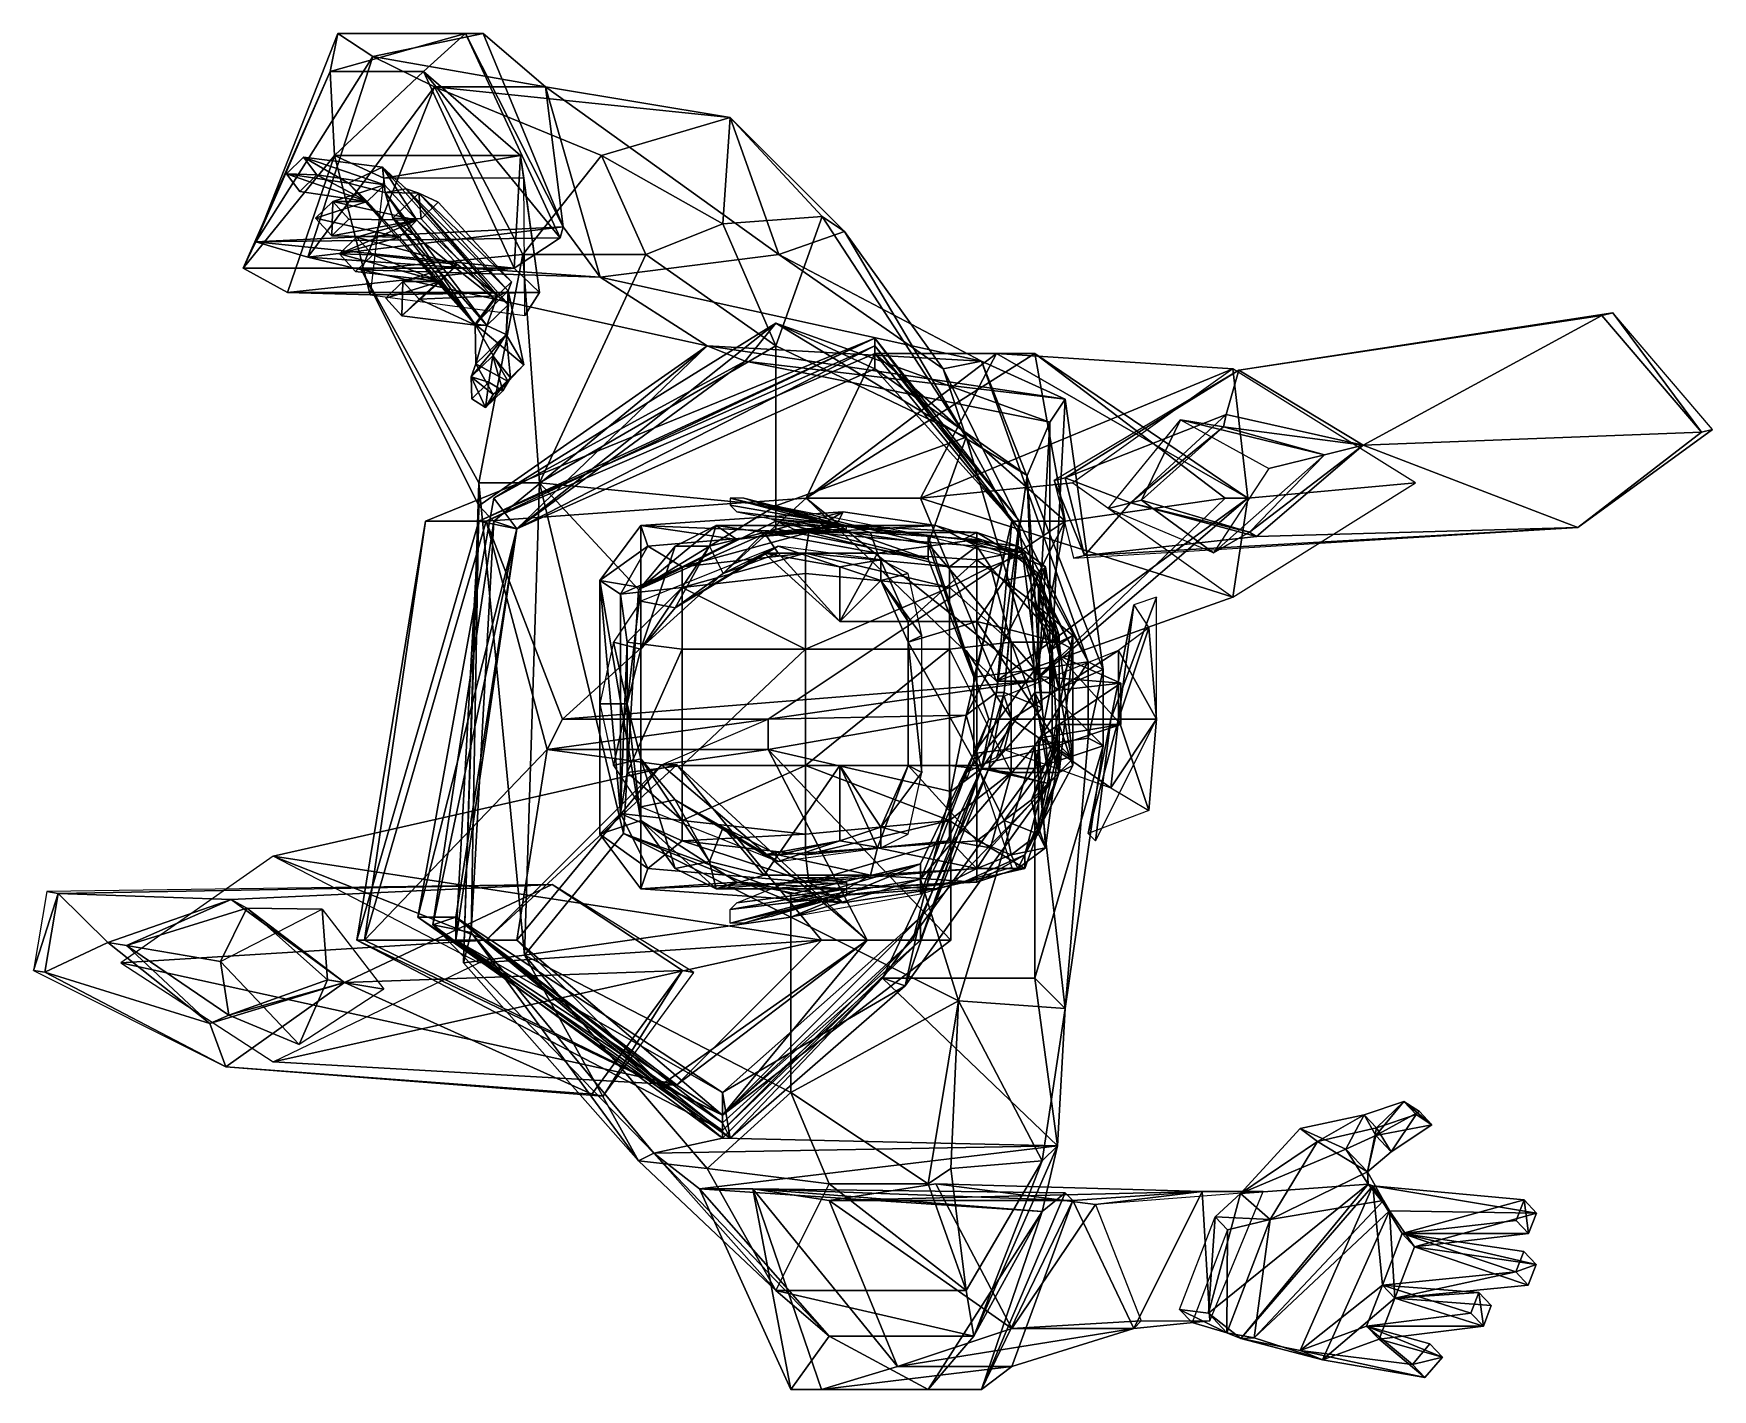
# Model space of a CAD drawing. Extents: x -361 to 352, y -265 to 311.
import ezdxf

# ---------------------------------------------------------------- set-up
doc = ezdxf.new("R2010")
doc.units = 0
for name, color, linetype in [('-EYES', 250, 'CONTINUOUS'), ('-HAIR', 38, 'CONTINUOUS'), ('-MOUTH', 12, 'CONTINUOUS'), ('-PANTS', 142, 'CONTINUOUS'), ('-SHIRT', 170, 'CONTINUOUS'), ('-SHOES', 42, 'CONTINUOUS'), ('-SKIN', 31, 'CONTINUOUS'), ('-SOCKS', 160, 'CONTINUOUS'), ('-TIE', 255, 'CONTINUOUS')]:
    doc.layers.add(name, color=color, linetype=linetype)

msp = doc.modelspace()

# ---------------------------------------------------------------- meshes
at = {"layer": '-EYES'}
mesh = msp.add_polyface(dxfattribs=at)
corners = [(65.88, 11.54, 1716.97), (74.62, 17.37, 1731.54), (65.88, -26.36, 1725.71), (60.04, -38.02, 1734.46), (74.62, 31.94, 1731.54), (65.88, 37.77, 1716.97), (65.88, 75.67, 1725.71), (60.04, 87.33, 1734.46)]
mesh.append_faces([[corners[k] for k in face] for face in [(2, 1, 3), (4, 6, 7)]], dxfattribs={"vtx0": -1})
mesh.append_faces([[corners[k] for k in face] for face in [(0, 1, 2)]], dxfattribs={"vtx1": -1})
mesh.append_faces([[corners[k] for k in face] for face in [(4, 5, 6)]], dxfattribs={"vtx2": -1})
at = {"layer": '-HAIR'}
mesh = msp.add_polyface(dxfattribs=at)
corners = [(-103.21, 101.91, 1763.61), (-17.21, 107.74, 1763.61), (-62.39, 96.08, 1740.29), (-20.12, 101.91, 1740.29), (-31.78, 98.99, 1804.42), (-100.29, 93.16, 1804.42), (-85.72, 84.42, 1824.83), (-33.24, 90.25, 1827.75), (-85.72, 75.67, 1830.66), (-33.24, 81.5, 1833.58), (-85.72, 49.43, 1836.49), (-33.24, 49.43, 1839.41), (-85.72, -0.12, 1836.49), (-33.24, -0.12, 1839.41), (-85.72, -23.45, 1830.66), (-33.24, -29.28, 1833.58), (-85.72, -32.19, 1824.83), (-33.24, -38.02, 1827.75), (-100.29, -43.85, 1804.42), (-31.78, -49.68, 1804.42), (-103.21, -52.6, 1763.61), (-17.21, -58.43, 1763.61), (-62.39, -49.68, 1740.29), (-20.12, -55.51, 1740.29), (22.15, -52.6, 1763.61), (39.64, -43.85, 1804.42), (22.15, 101.91, 1763.61), (39.64, 93.16, 1804.42), (27.98, 84.42, 1824.83), (27.98, 75.67, 1830.66), (27.98, 49.43, 1836.49), (27.98, -0.12, 1836.49), (27.98, -23.45, 1830.66), (27.98, -32.19, 1824.83), (-111.95, 72.76, 1804.42), (-111.95, -20.53, 1804.42), (-109.04, 52.35, 1807.34), (-109.04, -3.04, 1807.34), (-120.7, 78.59, 1763.61), (-120.7, -29.28, 1763.61), (-103.21, 75.67, 1711.14), (-103.21, -23.45, 1711.14), (-88.63, 93.16, 1693.65), (-71.14, 101.91, 1702.39), (-50.73, 98.99, 1673.24), (-74.05, 93.16, 1673.24), (-74.05, -40.94, 1673.24), (-50.73, -46.77, 1673.24), (-71.14, -52.6, 1702.39), (-88.63, -43.85, 1693.65), (45.47, 84.42, 1816.08), (54.21, 52.35, 1816.08), (54.21, -3.04, 1816.08), (45.47, -35.11, 1816.08)]
mesh.append_faces([[corners[k] for k in face] for face in [(2, 1, 3), (4, 0, 5), (4, 6, 7), (8, 11, 9), (13, 14, 15), (16, 19, 17), (20, 19, 18), (21, 22, 23), (19, 24, 25), (26, 4, 27), (28, 4, 7), (29, 11, 30), (13, 32, 31), (33, 19, 25), (0, 40, 38), (43, 40, 2), (43, 45, 42), (46, 48, 49), (41, 48, 22), (41, 20, 39), (18, 39, 20), (38, 5, 0), (16, 35, 18), (37, 14, 12), (8, 36, 10), (34, 6, 5), (28, 50, 27), (51, 29, 30), (32, 52, 31), (53, 33, 25)]], dxfattribs={"vtx0": -1})
mesh.append_faces([[corners[k] for k in face] for face in [(0, 1, 2), (5, 6, 4), (10, 11, 8), (12, 14, 13), (18, 19, 16), (20, 22, 21), (21, 24, 19), (1, 4, 26), (9, 29, 7), (28, 7, 29), (9, 11, 29), (15, 32, 13), (17, 19, 33), (34, 35, 36), (37, 36, 35), (40, 41, 38), (39, 38, 41), (42, 40, 43), (49, 48, 41), (35, 14, 37), (34, 36, 8), (29, 50, 28), (31, 52, 30), (51, 30, 52), (32, 33, 53)]], dxfattribs={"vtx1": -1})
mesh.append_faces([[corners[k] for k in face] for face in [(4, 1, 0), (8, 9, 7), (7, 6, 8), (12, 13, 11), (11, 10, 12), (16, 17, 15), (15, 14, 16), (20, 21, 19), (28, 27, 4), (13, 31, 30), (30, 11, 13), (17, 33, 32), (32, 15, 17), (38, 39, 35), (35, 34, 38), (0, 2, 40), (43, 44, 45), (46, 47, 48), (41, 22, 20), (18, 35, 39), (38, 34, 5), (16, 14, 35), (37, 12, 10), (10, 36, 37), (34, 8, 6), (51, 50, 29), (32, 53, 52)]], dxfattribs={"vtx2": -1})
at = {"layer": '-MOUTH'}
mesh = msp.add_polyface(dxfattribs=at)
corners = [(74.62, -3.04, 1655.75), (71.71, 8.62, 1647), (71.71, 49.43, 1647), (74.62, 55.26, 1655.75)]
mesh.append_faces([[corners[k] for k in face] for face in [(0, 1, 2), (2, 3, 0)]], dxfattribs={"vtx2": -1})
at = {"layer": '-PANTS'}
mesh = msp.add_polyface(dxfattribs=at)
corners = [(48.06, 175.11, 485.46), (154.95, 113.57, 462.79), (148.47, 168.63, 90.29), (226.21, 120.05, 122.68), (80.45, 120.05, 70.86), (15.67, 113.57, 342.94), (148.47, 71.46, 90.29), (48.06, 35.83, 485.46), (145.23, 113.57, 501.66), (64.26, 35.83, 498.42), (-32.92, 113.57, 540.53), (64.26, 175.11, 498.42), (77.21, 103.85, 822.33), (-49.11, 19.63, 783.46), (-136.57, 19.63, 783.46), (-168.96, 103.85, 822.33), (-3.77, 175.11, 819.09), (-3.77, 181.59, 919.5), (54.54, 103.85, 913.02), (-194.87, 103.85, 913.02), (-3.77, 178.35, 987.52), (57.78, 103.85, 987.52), (-172.2, 103.85, 1000.48), (15.67, -74.3, 1006.96), (-68.55, -148.8, 1026.39), (-68.55, -155.28, 935.7), (12.43, -74.3, 932.46), (-224.02, -74.3, 938.94), (-181.92, -74.3, 1032.87), (-68.55, -148.8, 854.72), (28.63, -74.3, 841.76), (-220.79, -74.3, 848.24), (-7, -74.3, 514.61), (-49.11, 6.68, 783.46), (-94.46, 0.2, 495.18), (-143.05, 6.68, 783.46), (-156, -74.3, 521.09), (-94.46, -135.84, 495.18), (-87.98, 0.2, 478.98), (-26.44, -74.3, 417.44), (-168.96, -74.3, 508.13), (-87.98, -135.84, 478.98), (-259.65, -126.13, 96.77), (-172.2, -84.02, 80.57), (-324.44, -84.02, 132.4), (-259.65, -38.67, 96.77), (48.06, 30.97, 974.57), (35.1, 21.25, 866.06), (28.63, -11.14, 866.06), (41.58, -1.42, 974.57), (-3.77, 168.63, 1074.98), (57.78, 100.61, 1062.02), (-156, 100.61, 1081.46), (-181.92, -64.58, 1087.93), (-68.55, -139.08, 1078.22), (15.67, -64.58, 1071.74), (44.82, -1.42, 1062.02), (51.3, 30.97, 1058.78)]
mesh.append_faces([[corners[k] for k in face] for face in [(48, 30, 33), (30, 48, 26), (13, 12, 47), (47, 12, 18), (9, 13, 14)]])
mesh.append_faces([[corners[k] for k in face] for face in [(2, 1, 3), (2, 5, 0), (5, 6, 7), (1, 6, 3), (1, 9, 7), (10, 7, 9), (0, 10, 11), (11, 1, 0), (12, 9, 8), (10, 14, 15), (16, 10, 15), (11, 12, 8), (16, 18, 12), (17, 15, 19), (17, 21, 18), (17, 22, 20), (23, 25, 26), (28, 25, 24), (26, 29, 30), (27, 29, 25), (33, 32, 34), (35, 36, 31), (36, 29, 31), (32, 29, 37), (38, 32, 39), (34, 40, 36), (40, 37, 36), (32, 41, 39), (39, 42, 43), (44, 41, 40), (45, 40, 38), (45, 39, 43), (27, 22, 19), (19, 31, 27), (15, 35, 31), (18, 46, 47), (26, 49, 23), (47, 33, 13), (20, 51, 21), (20, 52, 50), (28, 52, 22), (28, 54, 53), (55, 24, 23), (23, 56, 55), (57, 49, 46), (57, 21, 51), (33, 34, 13)]], dxfattribs={"vtx0": -1})
mesh.append_faces([[corners[k] for k in face] for face in [(0, 1, 2), (4, 6, 5), (5, 7, 10), (8, 1, 11), (9, 14, 10), (16, 12, 11), (17, 18, 16), (20, 21, 17), (27, 25, 28), (31, 29, 27), (30, 32, 33), (37, 29, 36), (34, 32, 38), (41, 37, 40), (42, 41, 44), (38, 39, 45), (28, 22, 27), (46, 49, 47), (48, 47, 49), (50, 51, 20), (53, 52, 28), (54, 24, 55), (56, 49, 57), (14, 13, 35), (33, 35, 13)]], dxfattribs={"vtx1": -1})
mesh.append_faces([[corners[k] for k in face] for face in [(2, 4, 5), (1, 7, 6), (1, 8, 9), (0, 5, 10), (12, 13, 9), (16, 11, 10), (17, 16, 15), (17, 19, 22), (23, 24, 25), (26, 25, 29), (35, 34, 36), (32, 30, 29), (34, 38, 40), (32, 37, 41), (39, 41, 42), (45, 44, 40), (19, 15, 31), (15, 14, 35), (18, 21, 46), (26, 48, 49), (47, 48, 33), (20, 22, 52), (28, 24, 54), (23, 49, 56), (57, 46, 21), (34, 35, 33)]], dxfattribs={"vtx2": -1})
at = {"layer": '-SHIRT'}
mesh = msp.add_polyface(dxfattribs=at)
corners = [(-44.51, 217.22, 1419.38), (-120.54, 207.5, 1318.29), (-143.73, 288.48, 1346.11), (-119.9, 259.33, 1490.81), (-65.22, 275.52, 1445.12), (-190.96, 288.48, 1385.57), (-222.04, 210.74, 1398.88), (-153.47, 217.22, 1506.2), (-101.17, 217.22, 1528.76), (-217.16, 301.44, 1295.24), (-244.91, 216.07, 1322.65), (-170.35, 311.15, 1260.34), (-136.3, 229.01, 1238.9), (-177.84, 311.15, 1241.27), (-137.54, 224.31, 1221.66), (-232.15, 311.15, 1257.1), (-266.98, 222.55, 1260.88), (-235.43, 294.96, 1152.04), (-272.34, 211.36, 1153.33), (-195.63, 294.96, 1144.1), (-157.05, 211.36, 1149.86), (-154.46, 259.33, 991.09), (-233.48, 259.33, 992.38), (-253.44, 201.02, 995.75), (-212.54, 249.61, 937.98), (-218.4, 200.1, 938.01), (-152.96, 249.61, 936.68), (-146.27, 201.02, 986.08)]
mesh.append_faces([[corners[k] for k in face] for face in [(5, 4, 2), (5, 7, 3), (5, 10, 6), (9, 2, 11), (12, 2, 1), (13, 12, 14), (11, 15, 9), (16, 9, 15), (17, 16, 15), (17, 13, 19), (14, 19, 13), (20, 21, 19), (22, 19, 21), (22, 18, 17), (24, 21, 26), (27, 26, 21), (12, 16, 14)]], dxfattribs={"vtx0": -1})
mesh.append_faces([[corners[k] for k in face] for face in [(3, 4, 5), (5, 2, 9), (11, 12, 13), (10, 9, 16), (15, 13, 17), (17, 19, 22), (22, 21, 24)]], dxfattribs={"vtx1": -1})
mesh.append_faces([[corners[k] for k in face] for face in [(0, 1, 2), (5, 6, 7), (3, 7, 8), (5, 9, 10), (12, 11, 2), (11, 13, 15), (17, 18, 16), (14, 20, 19), (22, 23, 18), (22, 24, 25)]], dxfattribs={"vtx2": -1})
mesh = msp.add_polyface(dxfattribs=at)
corners = [(-45.87, 110.33, 1557.6), (-45.87, 103.85, 1570.56), (18.91, 94.13, 1547.89), (-45.87, 178.35, 1541.41), (-68.42, 230.18, 1532.22), (-101.17, 217.22, 1528.76), (-26.16, 233.42, 1496.91), (35.1, 139.48, 1515.5), (-16.66, 226.94, 1467.86), (25.39, 168.63, 1444.24), (-44.51, 217.22, 1419.38), (41.58, 171.87, 1343.82), (-120.54, 207.5, 1318.29), (-146.29, 120.05, 1525.21), (86.93, 43.93, 1444.24), (-143.73, 288.48, 1346.11), (-65.22, 275.52, 1445.12), (-119.9, 259.33, 1490.81), (77.21, 155.68, 1198.06), (-75.03, 178.35, 1201.3), (93.41, 40.69, 1340.58), (70.73, 30.97, 1198.06), (70.73, 145.96, 1146.24), (-58.83, 171.87, 1159.19), (-156, 100.61, 1165.67), (64.26, 30.97, 1149.48), (61.02, 123.29, 1087.93), (-45.87, 188.07, 1113.85), (-165.72, 113.57, 1097.65), (-156, 100.61, 1081.46), (-3.77, 168.63, 1074.98), (57.78, 100.61, 1062.02)]
mesh.append_faces([[corners[k] for k in face] for face in [(3, 6, 4)]])
mesh.append_faces([[corners[k] for k in face] for face in [(7, 6, 3), (8, 9, 10), (11, 10, 9), (7, 0, 2), (13, 0, 3), (7, 14, 9), (10, 15, 16), (17, 5, 4), (4, 16, 17), (8, 16, 6), (11, 19, 12), (18, 23, 19), (24, 19, 23), (22, 27, 23), (28, 23, 27), (29, 27, 30), (26, 30, 27)]], dxfattribs={"vtx0": -1})
mesh.append_faces([[corners[k] for k in face] for face in [(0, 1, 2), (7, 9, 8), (9, 14, 11), (6, 16, 4), (11, 20, 18), (18, 21, 22), (22, 25, 26)]], dxfattribs={"vtx1": -1})
mesh.append_faces([[corners[k] for k in face] for face in [(3, 4, 5), (7, 8, 6), (11, 12, 10), (7, 3, 0), (8, 10, 16), (11, 18, 19), (18, 22, 23), (22, 26, 27), (26, 31, 30)]], dxfattribs={"vtx2": -1})
mesh = msp.add_polyface(dxfattribs=at)
corners = [(-104.18, 74.7, 1609.43), (-104.18, 74.7, 1567.32), (-110.66, -28.95, 1609.43), (-104.18, 74.7, 1557.6), (-110.66, -28.95, 1567.32), (-120.54, 207.5, 1318.29), (-75.03, 178.35, 1201.3), (-222.04, 210.74, 1398.88), (-172.2, 120.05, 1470.15), (-153.47, 217.22, 1506.2), (-172.2, 110.33, 1372.97), (-146.29, 120.05, 1525.21), (-101.17, 217.22, 1528.76), (-45.87, 178.35, 1541.41), (-45.87, 110.33, 1557.6), (-110.66, -28.95, 1557.6), (-152.76, -80.78, 1525.21), (-178.68, -84.02, 1453.95), (-157.05, 211.36, 1149.86), (-146.27, 201.02, 986.08), (-154.46, 259.33, 991.09), (-233.48, 259.33, 992.38), (-218.4, 200.1, 938.01), (-253.44, 201.02, 995.75), (-152.62, 191.31, 932.73), (-152.96, 249.61, 936.68), (-136.3, 229.01, 1238.9), (-244.91, 216.07, 1322.65), (-266.98, 222.55, 1260.88), (-137.54, 224.31, 1221.66), (-272.34, 211.36, 1153.33), (-165.72, 103.85, 1207.78), (-175.44, -71.06, 1363.26), (-156, 100.61, 1165.67), (-191.63, -67.82, 1191.59), (-58.83, 171.87, 1159.19), (-165.72, 113.57, 1097.65), (-198.11, -64.58, 1104.13), (-156, 100.61, 1081.46), (-45.87, 188.07, 1113.85)]
mesh.append_faces([[corners[k] for k in face] for face in [(5, 6, 7)]])
mesh.append_faces([[corners[k] for k in face] for face in [(8, 7, 10), (9, 11, 12), (13, 12, 11), (11, 15, 3), (8, 16, 11), (10, 17, 8), (21, 22, 23), (27, 5, 7), (18, 28, 30), (18, 23, 19), (22, 19, 23), (31, 32, 10), (10, 6, 31), (33, 34, 31), (38, 37, 36)]], dxfattribs={"vtx0": -1})
mesh.append_faces([[corners[k] for k in face] for face in [(0, 1, 2), (1, 3, 4), (8, 11, 9), (3, 14, 11), (26, 5, 27), (29, 28, 18), (24, 19, 22), (7, 6, 10), (31, 6, 33), (33, 35, 36), (36, 39, 38)]], dxfattribs={"vtx1": -1})
mesh.append_faces([[corners[k] for k in face] for face in [(8, 9, 7), (18, 19, 20), (19, 24, 25), (26, 27, 28), (18, 30, 23), (33, 36, 37)]], dxfattribs={"vtx2": -1})
mesh = msp.add_polyface(dxfattribs=at)
corners = [(38.34, 37.45, 1599.71), (38.34, 37.45, 1567.32), (18.91, 87.66, 1567.32), (18.91, 87.66, 1602.95), (38.34, 5.06, 1567.32), (-45.87, 100.61, 1606.19), (-45.87, 103.85, 1570.56), (-104.18, 74.7, 1567.32), (-104.18, 74.7, 1609.43), (-104.18, 74.7, 1557.6), (-45.87, 110.33, 1557.6), (38.34, 37.45, 1547.89), (38.34, 5.06, 1547.89), (18.91, 94.13, 1547.89), (18.91, 97.37, 1551.13), (51.3, 89.28, 1538.17), (64.26, 40.69, 1515.5), (35.1, 139.48, 1515.5), (64.26, 8.3, 1515.5), (86.93, 11.54, 1444.24), (86.93, 43.93, 1444.24), (41.58, 171.87, 1343.82), (93.41, 40.69, 1340.58), (93.41, 8.3, 1340.58), (70.73, 30.97, 1198.06), (77.21, 155.68, 1198.06), (70.73, 145.96, 1146.24), (64.26, 30.97, 1149.48), (64.26, -1.42, 1198.06), (61.02, 123.29, 1087.93), (67.49, 24.49, 1071.74), (57.78, 100.61, 1062.02), (51.3, 30.97, 1058.78)]
mesh.append_faces([[corners[k] for k in face] for face in [(6, 3, 2), (5, 7, 8), (9, 6, 10), (2, 11, 13), (13, 6, 2), (3, 10, 14), (14, 0, 3), (13, 16, 17), (21, 20, 22), (23, 24, 22), (25, 22, 24), (26, 24, 27), (28, 27, 24), (29, 27, 30), (31, 30, 32)]], dxfattribs={"vtx0": -1})
mesh.append_faces([[corners[k] for k in face] for face in [(1, 0, 4), (5, 3, 6), (11, 1, 12), (10, 5, 7), (15, 0, 14), (11, 16, 13), (16, 20, 17), (29, 30, 31)]], dxfattribs={"vtx1": -1})
mesh.append_faces([[corners[k] for k in face] for face in [(0, 1, 2), (2, 3, 0), (5, 6, 7), (9, 7, 6), (2, 1, 11), (3, 5, 10), (16, 11, 12), (18, 19, 20), (20, 16, 18), (19, 23, 22), (22, 20, 19)]], dxfattribs={"vtx2": -1})
mesh = msp.add_polyface(dxfattribs=at)
corners = [(-39.4, -54.86, 1606.19), (-39.4, -58.1, 1573.8), (15.67, -41.91, 1602.95), (15.67, -41.91, 1567.32), (-110.66, -28.95, 1567.32), (-110.66, -28.95, 1609.43), (-104.18, 74.7, 1567.32), (-110.66, -28.95, 1557.6), (-104.18, 74.7, 1557.6), (-39.4, -64.58, 1547.89), (15.67, -48.39, 1547.89), (-39.4, -64.58, 1560.84), (15.67, -54.86, 1551.13), (-178.68, -84.02, 1453.95), (-175.44, -71.06, 1363.26), (-104.18, -168.23, 1450.71), (-152.76, -80.78, 1525.21), (-39.4, -139.08, 1538.17), (31.86, -100.21, 1515.5), (-146.29, 120.05, 1525.21), (-172.2, 120.05, 1470.15), (-172.2, 110.33, 1372.97), (-191.63, -67.82, 1191.59), (-97.7, -164.99, 1324.39), (-165.72, 103.85, 1207.78), (-68.55, -152.04, 1146.24), (-0.53, -90.49, 1139.76), (-0.53, -90.49, 1181.87), (-156, 100.61, 1165.67), (-181.92, -64.58, 1155.96), (-68.55, -158.52, 1188.35), (-65.31, -158.52, 1110.61), (9.19, -93.73, 1081.46), (-198.11, -64.58, 1104.13), (-68.55, -139.08, 1078.22), (15.67, -64.58, 1071.74), (-181.92, -64.58, 1087.93), (-156, 100.61, 1081.46)]
mesh.append_faces([[corners[k] for k in face] for face in [(2, 1, 3), (4, 0, 5), (1, 7, 9), (1, 10, 3), (11, 2, 12), (9, 18, 10), (9, 16, 17), (28, 33, 29), (31, 36, 34)]], dxfattribs={"vtx0": -1})
mesh.append_faces([[corners[k] for k in face] for face in [(0, 1, 2), (4, 5, 6), (7, 4, 8), (9, 10, 1), (11, 4, 0), (13, 14, 15), (7, 16, 9), (14, 22, 23), (22, 29, 30), (29, 33, 25), (33, 36, 31)]], dxfattribs={"vtx1": -1})
mesh.append_faces([[corners[k] for k in face] for face in [(4, 1, 0), (1, 4, 7), (11, 0, 2), (16, 13, 15), (9, 17, 18), (19, 16, 7), (20, 13, 16), (21, 14, 13), (24, 22, 14), (25, 26, 27), (28, 29, 22), (31, 32, 26), (34, 35, 32), (37, 36, 33)]], dxfattribs={"vtx2": -1})
mesh = msp.add_polyface(dxfattribs=at)
corners = [(15.67, -41.91, 1602.95), (15.67, -41.91, 1567.32), (38.34, 5.06, 1567.32), (38.34, 5.06, 1599.71), (38.34, 37.45, 1599.71), (38.34, 5.06, 1547.89), (15.67, -48.39, 1547.89), (38.34, 37.45, 1567.32), (54.54, -43.53, 1538.17), (15.67, -54.86, 1551.13), (64.26, -90.49, 1330.87), (77.21, -103.45, 1444.24), (73.97, -161.76, 1327.63), (67.49, -168.23, 1453.95), (31.86, -100.21, 1515.5), (28.63, -171.47, 1509.02), (64.26, 8.3, 1515.5), (64.26, 40.69, 1515.5), (86.93, 11.54, 1444.24), (93.41, 8.3, 1340.58), (64.26, -1.42, 1198.06), (70.73, 30.97, 1198.06), (-0.53, -90.49, 1181.87), (41.58, -1.42, 1146.24), (-0.53, -90.49, 1139.76), (64.26, 30.97, 1149.48), (9.19, -93.73, 1081.46), (70.73, -7.9, 1087.93), (67.49, 24.49, 1071.74), (44.82, -1.42, 1062.02), (51.3, 30.97, 1058.78), (15.67, -64.58, 1071.74)]
mesh.append_faces([[corners[k] for k in face] for face in [(5, 1, 6), (3, 9, 0), (12, 11, 13), (13, 14, 15), (16, 6, 14), (16, 11, 18), (19, 11, 10), (20, 10, 22), (12, 22, 10), (23, 22, 24), (23, 26, 27), (27, 25, 23), (29, 28, 27), (27, 31, 29)]], dxfattribs={"vtx0": -1})
mesh.append_faces([[corners[k] for k in face] for face in [(3, 2, 4), (2, 5, 7), (8, 9, 3), (10, 11, 12), (5, 6, 16), (14, 11, 16), (18, 11, 19), (19, 10, 20), (20, 22, 23), (24, 26, 23), (26, 31, 27)]], dxfattribs={"vtx1": -1})
mesh.append_faces([[corners[k] for k in face] for face in [(0, 1, 2), (2, 3, 0), (5, 2, 1), (13, 11, 14), (5, 16, 17), (19, 20, 21), (20, 23, 25), (27, 28, 25), (29, 30, 28)]], dxfattribs={"vtx2": -1})
mesh = msp.add_polyface(dxfattribs=at)
corners = [(73.97, -161.76, 1327.63), (-97.7, -164.99, 1324.39), (-68.55, -158.52, 1188.35), (-104.18, -168.23, 1450.71), (-175.44, -71.06, 1363.26), (-152.76, -80.78, 1525.21), (-75.03, -171.47, 1509.02), (-23.2, -177.95, 1525.21), (-39.4, -139.08, 1538.17), (18.91, -177.95, 1525.21), (31.86, -100.21, 1515.5), (-55.59, -180.04, 1168.91), (80.45, -185.05, 1143), (-23.2, -185.05, 1065.26), (-78.27, -180.04, 1230.45), (67.49, -189.74, 1230.45), (5.95, -255.69, 1087.93), (-26.44, -265.41, 1188.35), (-39.4, -265.41, 1227.22), (18.91, -265.41, 1230.45), (-23.2, -242.73, 1334.11), (35.1, -223.3, 1460.43), (-45.87, -223.3, 1460.43), (38.34, -242.73, 1334.11), (-191.63, -67.82, 1191.59), (-0.53, -90.49, 1181.87), (-68.55, -152.04, 1146.24), (-181.92, -64.58, 1155.96), (-65.31, -158.52, 1110.61), (-0.53, -90.49, 1139.76), (-198.11, -64.58, 1104.13), (-68.55, -139.08, 1078.22), (9.19, -93.73, 1081.46)]
mesh.append_faces([[corners[k] for k in face] for face in [(0, 1, 2), (9, 8, 7)]])
mesh.append_faces([[corners[k] for k in face] for face in [(3, 4, 1), (5, 3, 6), (6, 8, 5), (9, 10, 8), (11, 12, 13), (0, 14, 1), (11, 16, 17), (18, 11, 17), (19, 20, 18), (14, 20, 1), (6, 22, 7), (1, 22, 3), (1, 24, 2), (26, 25, 2), (2, 27, 26), (28, 29, 26), (26, 30, 28), (31, 32, 28)]], dxfattribs={"vtx0": -1})
mesh.append_faces([[corners[k] for k in face] for face in [(7, 8, 6), (14, 15, 11), (13, 16, 11), (18, 17, 19), (18, 20, 14), (3, 22, 6), (20, 22, 1)]], dxfattribs={"vtx1": -1})
mesh.append_faces([[corners[k] for k in face] for face in [(18, 14, 11), (21, 9, 7), (7, 22, 21), (23, 21, 22), (22, 20, 23), (0, 2, 25)]], dxfattribs={"vtx2": -1})
mesh = msp.add_polyface(dxfattribs=at)
corners = [(28.63, -171.47, 1509.02), (31.86, -100.21, 1515.5), (18.91, -177.95, 1525.21), (135.52, -181.19, 1006.96), (161.43, -181.19, 955.97), (90.17, -186.74, 903.31), (22.15, -177.95, 961.61), (-23.2, -185.05, 1065.26), (80.45, -185.05, 1143), (-55.59, -180.04, 1168.91), (77.21, -181.81, 1214.26), (67.49, -189.74, 1230.45), (73.97, -161.76, 1327.63), (-78.27, -180.04, 1230.45), (138.75, -236.25, 942.17), (106.36, -239.49, 1003.72), (54.54, -239.49, 974.57), (109.6, -236.25, 919.5), (5.95, -255.69, 1087.93), (54.54, -255.69, 1113.85), (41.58, -265.41, 1214.26), (-26.44, -265.41, 1188.35), (18.91, -265.41, 1230.45), (38.34, -242.73, 1334.11), (-23.2, -242.73, 1334.11), (67.49, -168.23, 1453.95), (35.1, -223.3, 1460.43)]
mesh.append_faces([[corners[k] for k in face] for face in [(3, 5, 6), (3, 7, 8), (9, 11, 10), (14, 3, 15), (15, 17, 14), (5, 16, 6), (7, 16, 18), (15, 18, 16), (15, 8, 19), (20, 8, 10), (19, 21, 18), (11, 20, 10), (23, 11, 12), (26, 0, 2), (23, 25, 26)]], dxfattribs={"vtx0": -1})
mesh.append_faces([[corners[k] for k in face] for face in [(0, 1, 2), (6, 7, 3), (4, 3, 14), (17, 16, 5), (6, 16, 7), (3, 8, 15), (19, 8, 20), (20, 22, 21), (22, 11, 23), (25, 0, 26), (12, 25, 23)]], dxfattribs={"vtx1": -1})
mesh.append_faces([[corners[k] for k in face] for face in [(3, 4, 5), (9, 10, 8), (12, 11, 13), (15, 16, 17), (15, 19, 18), (19, 20, 21), (11, 22, 20), (22, 23, 24)]], dxfattribs={"vtx2": -1})
at = {"layer": '-SHOES'}
mesh = msp.add_polyface(dxfattribs=at)
corners = [(-356.71, -88.02, 31.18), (-279.75, -128.2, 26.32), (-286.48, -109.81, 67.62), (-329.91, -75.33, 82.19), (-229.32, -92.41, 94.34), (-124.03, -139.86, 8.5), (-119.24, -140.67, -8.5), (-279.75, -128.2, 11.74), (-361.5, -87.21, 11.74), (-140.93, -50.74, 19.03), (-140.93, -50.74, -7.69), (-351.01, -54.49, 31.18), (-355.8, -53.68, 11.74), (-85.52, -87.26, 18.22), (-80.73, -88.07, -8.5), (-277.53, -57.11, 67.62), (158.53, 97.32, 64.38), (85.45, 89.24, 27.94), (295.23, 101.12, 35.23), (104.95, 111.58, 78.95), (77.28, 122.25, 27.94), (72.56, 121.08, 8.5), (80.73, 88.07, 8.5), (305.46, 191.24, 47.37), (347.77, 141.65, 57.09), (310.18, 192.41, 30.37), (352.48, 142.82, 30.37), (203.99, 136.1, 91.1), (295.23, 101.12, 8.5), (151.04, 168.04, 23.08), (151.04, 168.04, 8.5), (145.69, 149.19, 64.38)]
mesh.append_faces([[corners[k] for k in face] for face in [(13, 4, 5), (3, 11, 0), (11, 3, 15), (11, 15, 9), (16, 17, 18), (19, 17, 16), (17, 19, 20), (27, 24, 23)]])
mesh.append_faces([[corners[k] for k in face] for face in [(0, 2, 3), (4, 1, 5), (7, 5, 1), (7, 0, 8), (11, 10, 12), (13, 10, 9), (9, 4, 13), (13, 6, 14), (25, 24, 26), (27, 18, 24), (18, 26, 24), (28, 17, 22), (20, 30, 21), (25, 29, 23), (29, 27, 23), (31, 20, 19)]], dxfattribs={"vtx0": -1})
mesh.append_faces([[corners[k] for k in face] for face in [(2, 1, 4), (6, 5, 7), (9, 10, 11), (0, 11, 8), (12, 8, 11), (23, 24, 25), (16, 18, 27), (28, 26, 18), (29, 30, 20), (29, 20, 31)]], dxfattribs={"vtx1": -1})
mesh.append_faces([[corners[k] for k in face] for face in [(0, 1, 2), (7, 1, 0), (13, 14, 10), (9, 15, 4), (13, 5, 6), (17, 20, 21), (21, 22, 17), (28, 18, 17), (25, 30, 29), (29, 31, 27)]], dxfattribs={"vtx2": -1})
at = {"layer": '-SKIN'}
mesh = msp.add_polyface(dxfattribs=at)
corners = [(-168.75, 187.04, 864.29), (-208.7, 232.63, 927.28), (-212.04, 243.62, 912.09), (-227.58, 247.5, 878.53), (-173.53, 187.15, 860.12), (-211.73, 198.68, 778.72), (-204.82, 191.14, 777.04), (-188.56, 205.79, 842.43), (-224.53, 210, 771.15), (-231.44, 217.54, 772.82), (-205.83, 224.65, 846.61), (-234.7, 225.08, 789.6), (-241.6, 232.63, 791.28), (-219.65, 239.74, 849.95), (-248.31, 243.94, 808.9), (-254, 251.49, 815.6), (-164.26, 199.7, 857.88), (-198.5, 231.76, 844.83), (-213.13, 254.39, 875.03), (-212.31, 246.84, 848.17), (-240.98, 251.05, 807.12), (-246.67, 258.59, 813.83), (-227.36, 232.19, 787.83), (-234.27, 239.74, 789.5), (-181.22, 212.9, 840.65), (-217.2, 217.1, 769.38), (-224.11, 224.65, 771.05), (-197.49, 198.25, 775.27), (-204.4, 205.79, 776.94), (-203.08, 245.18, 909.93), (-196.7, 232.41, 945.71), (-189.37, 239.52, 943.93), (-197.7, 243.29, 924.62)]
mesh.append_faces([[corners[k] for k in face] for face in [(13, 10, 3), (10, 4, 3), (16, 17, 18), (17, 19, 18)]])
mesh.append_faces([[corners[k] for k in face] for face in [(0, 1, 2), (15, 13, 3), (19, 21, 18), (2, 32, 29), (2, 18, 3), (21, 3, 18), (27, 4, 6)]], dxfattribs={"vtx0": -1})
mesh.append_faces([[corners[k] for k in face] for face in [(5, 6, 7), (8, 7, 9), (10, 9, 7), (11, 10, 12), (13, 12, 10), (14, 13, 15), (18, 29, 16), (1, 32, 2), (15, 3, 21), (14, 20, 13), (19, 13, 20), (12, 23, 11), (22, 11, 23), (10, 17, 9), (26, 9, 17), (8, 25, 7), (24, 7, 25), (5, 28, 6), (27, 6, 28)]], dxfattribs={"vtx1": -1})
mesh.append_faces([[corners[k] for k in face] for face in [(2, 3, 4), (19, 20, 21), (17, 22, 23), (23, 19, 17), (24, 25, 26), (26, 17, 24), (27, 28, 24), (30, 31, 32), (32, 1, 30), (2, 29, 18), (15, 21, 20), (20, 14, 15), (13, 19, 23), (23, 12, 13), (11, 22, 17), (17, 10, 11), (9, 26, 25), (25, 8, 9), (28, 5, 7)]], dxfattribs={"vtx2": -1})
mesh = msp.add_polyface(dxfattribs=at)
corners = [(-165.61, 198.46, 938.18), (-196.7, 232.41, 945.71), (-208.7, 232.63, 927.28), (-173.75, 187.58, 921.49), (-168.75, 187.04, 864.29), (-212.04, 243.62, 912.09), (-173.53, 187.15, 860.12), (-188.56, 205.79, 842.43), (-204.82, 191.14, 777.04), (-205.83, 224.65, 846.61), (-159.73, 163.18, 896.77), (-173.35, 170.72, 870.74), (-175.38, 165.17, 855.24), (-166.04, 157.63, 863.64), (-169.29, 152.08, 843.1), (-175.18, 155.85, 833.86), (-166.22, 174.06, 853.02), (-158.7, 164.73, 861.86), (-161.96, 159.19, 841.32), (-167.85, 162.96, 832.08), (-160.52, 183.16, 867.63), (-153.01, 170.28, 892.48), (-159.7, 201.8, 915.43), (-159.58, 195.92, 862.08), (-164.26, 199.7, 857.88), (-181.22, 212.9, 840.65), (-198.5, 231.76, 844.83), (-197.49, 198.25, 775.27), (-203.08, 245.18, 909.93), (-197.7, 243.29, 924.62), (-189.37, 239.52, 943.93), (-158.28, 205.57, 936.41), (-204.4, 205.79, 776.94), (-47.82, 110.65, 1743.2), (-59.48, 113.57, 1737.37), (-21.58, 101.91, 1734.46), (-65.31, 113.57, 1725.71), (-15.75, 101.91, 1725.71), (-65.31, 110.65, 1711.14), (-62.39, 107.74, 1699.48), (-15.75, 101.91, 1711.14)]
mesh.append_faces([[corners[k] for k in face] for face in [(7, 6, 9), (24, 25, 26)]])
mesh.append_faces([[corners[k] for k in face] for face in [(0, 2, 3), (5, 6, 4), (7, 8, 6), (11, 3, 4), (11, 13, 10), (14, 12, 15), (16, 18, 19), (17, 20, 21), (22, 20, 23), (27, 25, 24), (24, 28, 23), (22, 28, 29), (4, 24, 23), (21, 13, 17), (21, 3, 10), (0, 22, 31), (36, 35, 34), (39, 40, 38)]], dxfattribs={"vtx0": -1})
mesh.append_faces([[corners[k] for k in face] for face in [(3, 2, 4), (10, 3, 11), (13, 12, 14), (16, 20, 17), (30, 31, 29), (22, 29, 31), (6, 24, 4), (11, 20, 12), (16, 12, 20), (15, 19, 14), (18, 14, 19), (10, 13, 21), (3, 22, 0)]], dxfattribs={"vtx1": -1})
mesh.append_faces([[corners[k] for k in face] for face in [(0, 1, 2), (11, 12, 13), (16, 17, 18), (22, 21, 20), (22, 23, 28), (7, 25, 32), (27, 24, 6), (4, 23, 20), (20, 11, 4), (12, 16, 19), (19, 15, 12), (14, 18, 17), (17, 13, 14), (21, 22, 3), (33, 34, 35), (37, 36, 38)]], dxfattribs={"vtx2": -1})
mesh = msp.add_polyface(dxfattribs=at)
corners = [(-109.04, 26.11, 1579.95), (-103.21, -23.45, 1711.14), (-103.21, 75.67, 1711.14), (-114.87, -0.12, 1550.8), (-103.21, 2.79, 1579.95), (-120.7, 26.11, 1550.8), (-44.9, 90.25, 1638.26), (-50.73, 90.25, 1579.95), (-68.22, 81.5, 1638.26), (-18.67, 61.1, 1620.77), (-18.67, 84.42, 1579.95), (-2.63, 90.25, 1638.26), (10.49, 61.1, 1617.85), (-103.21, 49.43, 1579.95), (-114.87, 52.35, 1550.8), (-103.21, 69.84, 1550.8), (-88.63, 66.93, 1579.95), (-44.9, 93.16, 1550.8), (-1.17, 87.33, 1550.8), (-1.17, 78.59, 1579.95), (10.49, 81.5, 1550.8), (10.49, 52.35, 1579.95), (16.32, 55.26, 1550.8), (-88.63, 93.16, 1693.65), (-74.05, 93.16, 1673.24), (-47.82, 110.65, 1743.2), (-21.58, 101.91, 1734.46), (-27.41, 104.82, 1743.2), (-15.75, 101.91, 1725.71), (-65.31, 113.57, 1725.71), (-65.31, 110.65, 1711.14), (-15.75, 101.91, 1711.14), (-15.75, 101.91, 1699.48), (-62.39, 107.74, 1699.48), (-47.82, 104.82, 1684.9), (-15.75, 100.36, 1684.9), (-21.58, 99.54, 1676.16), (-36.16, 99.54, 1676.16), (-50.73, 98.99, 1673.24), (-5.55, 98.99, 1673.24), (-71.14, 101.91, 1702.39), (-15.75, 101.91, 1702.39), (-62.39, 96.08, 1740.29), (-20.12, 101.91, 1740.29), (39.64, 96.08, 1673.24), (39.64, 98.99, 1702.39), (33.81, 96.08, 1734.46), (22.15, 101.91, 1763.61), (-17.21, 107.74, 1763.61)]
mesh.append_faces([[corners[k] for k in face] for face in [(0, 1, 2), (6, 7, 8)]])
mesh.append_faces([[corners[k] for k in face] for face in [(3, 0, 5), (7, 9, 10), (9, 11, 12), (0, 14, 5), (15, 13, 16), (17, 16, 7), (17, 10, 18), (19, 18, 10), (19, 22, 20), (2, 13, 0), (24, 13, 23), (16, 8, 7), (9, 19, 10), (25, 26, 27), (28, 30, 31), (32, 34, 35), (37, 35, 34), (42, 41, 40), (44, 11, 39), (47, 43, 48), (8, 38, 6)]], dxfattribs={"vtx0": -1})
mesh.append_faces([[corners[k] for k in face] for face in [(6, 9, 7), (13, 14, 0), (7, 10, 17), (21, 22, 19), (23, 13, 2), (24, 8, 16), (12, 19, 9), (28, 26, 29), (32, 31, 33), (36, 35, 37), (40, 41, 38), (39, 38, 41), (41, 45, 39), (43, 46, 41), (24, 38, 8)]], dxfattribs={"vtx1": -1})
mesh.append_faces([[corners[k] for k in face] for face in [(3, 4, 0), (9, 6, 11), (15, 14, 13), (17, 15, 16), (19, 20, 18), (24, 16, 13), (21, 19, 12), (32, 33, 34), (38, 39, 11), (11, 6, 38), (42, 43, 41)]], dxfattribs={"vtx2": -1})
mesh = msp.add_polyface(dxfattribs=at)
corners = [(16.32, -3.04, 1550.8), (16.32, 55.26, 1550.8), (10.49, 52.35, 1579.95), (39.64, 61.1, 1614.94), (39.64, -0.12, 1614.94), (-2.63, 90.25, 1638.26), (39.64, 87.33, 1638.26), (10.49, 61.1, 1617.85), (39.64, 96.08, 1673.24), (-5.55, 98.99, 1673.24), (39.64, 98.99, 1702.39), (-15.75, 101.91, 1702.39), (33.81, 96.08, 1734.46), (22.15, 101.91, 1763.61), (-20.12, 101.91, 1740.29), (45.47, 84.42, 1816.08), (60.04, 90.25, 1763.61), (39.64, 93.16, 1804.42), (74.62, 52.35, 1769.44), (54.21, 52.35, 1816.08), (74.62, -3.04, 1769.44), (74.62, 52.35, 1612.02), (74.62, 8.62, 1612.02), (51.3, 78.59, 1638.26), (54.21, 90.25, 1673.24), (57.13, 93.16, 1702.39), (60.04, 87.33, 1734.46), (62.96, 69.84, 1641.17), (80.45, 55.26, 1626.6), (71.71, 49.43, 1647), (80.45, 2.79, 1626.6), (80.45, 49.43, 1740.29), (65.88, 81.5, 1673.24), (68.79, 84.42, 1693.65), (65.88, 75.67, 1725.71), (74.62, 55.26, 1655.75), (74.62, 46.52, 1676.16), (71.71, 8.62, 1647), (74.62, 8.62, 1676.16), (65.88, 37.77, 1716.97), (74.62, 31.94, 1731.54), (100.86, 34.86, 1681.99), (100.86, 17.37, 1681.99)]
mesh.append_faces([[corners[k] for k in face] for face in [(27, 29, 28), (31, 40, 26)]])
mesh.append_faces([[corners[k] for k in face] for face in [(7, 6, 3), (2, 7, 3), (9, 10, 8), (11, 12, 10), (17, 16, 13), (18, 15, 19), (3, 23, 21), (24, 6, 8), (24, 10, 25), (12, 16, 26), (27, 21, 23), (16, 31, 26), (23, 32, 27), (33, 24, 25), (25, 34, 33), (27, 35, 29), (32, 36, 35), (39, 33, 34), (41, 39, 40)]], dxfattribs={"vtx0": -1})
mesh.append_faces([[corners[k] for k in face] for face in [(3, 4, 2), (5, 6, 7), (15, 16, 17), (18, 19, 20), (6, 23, 3), (8, 10, 24), (13, 16, 12), (28, 30, 21), (18, 31, 16), (24, 32, 23), (26, 34, 25), (32, 35, 27), (33, 36, 32), (36, 39, 41), (41, 42, 36)]], dxfattribs={"vtx1": -1})
mesh.append_faces([[corners[k] for k in face] for face in [(0, 1, 2), (8, 6, 5), (13, 12, 14), (18, 16, 15), (3, 21, 22), (24, 23, 6), (12, 26, 25), (25, 10, 12), (27, 28, 21), (31, 18, 20), (33, 32, 24), (28, 29, 37), (35, 36, 38), (39, 36, 33)]], dxfattribs={"vtx2": -1})
mesh = msp.add_polyface(dxfattribs=at)
corners = [(10.49, 52.35, 1579.95), (10.49, -0.12, 1579.95), (16.32, -3.04, 1550.8), (39.64, -0.12, 1614.94), (10.49, -0.12, 1617.85), (39.64, -32.19, 1638.26), (-2.63, -35.11, 1638.26), (39.64, -43.85, 1673.24), (54.21, -3.04, 1816.08), (74.62, -3.04, 1769.44), (54.21, 52.35, 1816.08), (45.47, -35.11, 1816.08), (60.04, -43.85, 1763.61), (39.64, -43.85, 1804.42), (33.81, -49.68, 1734.46), (60.04, -38.02, 1734.46), (39.64, -49.68, 1702.39), (57.13, -43.85, 1702.39), (54.21, -38.02, 1673.24), (51.3, -23.45, 1638.26), (74.62, 8.62, 1612.02), (39.64, 61.1, 1614.94), (62.96, -14.7, 1641.17), (80.45, 2.79, 1626.6), (71.71, 8.62, 1647), (74.62, 52.35, 1612.02), (80.45, -0.12, 1740.29), (80.45, 49.43, 1740.29), (65.88, -29.28, 1673.24), (68.79, -35.11, 1693.65), (65.88, -26.36, 1725.71), (74.62, -3.04, 1655.75), (74.62, 8.62, 1676.16), (80.45, 55.26, 1626.6), (74.62, 55.26, 1655.75), (65.88, 11.54, 1716.97), (74.62, 17.37, 1731.54), (74.62, 31.94, 1731.54), (100.86, 17.37, 1681.99), (74.62, 46.52, 1676.16), (100.86, 34.86, 1681.99)]
mesh.append_faces([[corners[k] for k in face] for face in [(23, 24, 22), (36, 26, 15)]])
mesh.append_faces([[corners[k] for k in face] for face in [(4, 1, 3), (5, 4, 3), (11, 9, 8), (12, 14, 15), (16, 15, 14), (17, 7, 18), (5, 18, 7), (19, 3, 20), (22, 20, 23), (9, 15, 26), (19, 28, 18), (29, 18, 28), (17, 30, 15), (22, 31, 28), (28, 32, 29), (29, 35, 30), (35, 38, 36)]], dxfattribs={"vtx0": -1})
mesh.append_faces([[corners[k] for k in face] for face in [(1, 0, 3), (5, 7, 6), (8, 9, 10), (11, 13, 12), (16, 7, 17), (5, 3, 19), (20, 25, 23), (12, 15, 9), (22, 28, 19), (29, 30, 17), (24, 31, 22), (32, 35, 29), (32, 38, 35), (32, 39, 38), (37, 36, 40), (38, 40, 36)]], dxfattribs={"vtx1": -1})
mesh.append_faces([[corners[k] for k in face] for face in [(0, 1, 2), (5, 6, 4), (11, 12, 9), (16, 17, 15), (5, 19, 18), (20, 3, 21), (22, 19, 20), (9, 26, 27), (29, 17, 18), (28, 31, 32), (24, 23, 33), (32, 31, 34), (26, 36, 37), (37, 27, 26)]], dxfattribs={"vtx2": -1})
mesh = msp.add_polyface(dxfattribs=at)
corners = [(-1.17, -26.36, 1579.95), (10.49, -0.12, 1579.95), (10.49, -0.12, 1617.85), (-18.67, -0.12, 1620.77), (-18.67, -32.19, 1579.95), (-68.22, -26.36, 1638.26), (-74.05, -40.94, 1673.24), (-88.63, -14.7, 1579.95), (-50.73, -38.02, 1579.95), (-103.21, 2.79, 1579.95), (-88.63, -43.85, 1693.65), (-103.21, -23.45, 1711.14), (-109.04, 26.11, 1579.95), (16.32, -3.04, 1550.8), (10.49, -29.28, 1550.8), (-1.17, -35.11, 1550.8), (-44.9, -40.94, 1550.8), (-103.21, -17.62, 1550.8), (-114.87, -0.12, 1550.8), (-44.9, -38.02, 1638.26), (-21.58, -47.68, 1676.16), (-15.75, -49.68, 1684.9), (-36.16, -47.68, 1676.16), (-47.82, -52.6, 1684.9), (-15.75, -52.6, 1699.48), (-62.39, -58.43, 1699.48), (-15.75, -52.6, 1711.14), (-65.31, -61.34, 1711.14), (-15.75, -55.51, 1725.71), (-65.31, -67.17, 1725.71), (-21.58, -55.51, 1734.46), (-59.48, -67.17, 1737.37), (-47.82, -64.26, 1743.2), (-27.41, -58.43, 1743.2), (-2.63, -35.11, 1638.26), (-15.75, -52.6, 1702.39), (-20.12, -55.51, 1740.29), (-62.39, -49.68, 1740.29), (-71.14, -52.6, 1702.39), (-50.73, -46.77, 1673.24), (-5.55, -46.77, 1673.24), (39.64, -43.85, 1673.24), (33.81, -49.68, 1734.46), (22.15, -52.6, 1763.61), (-17.21, -58.43, 1763.61), (39.64, -49.68, 1702.39)]
mesh.append_faces([[corners[k] for k in face] for face in [(8, 19, 5)]])
mesh.append_faces([[corners[k] for k in face] for face in [(0, 3, 4), (5, 7, 8), (9, 6, 10), (9, 11, 12), (13, 0, 14), (15, 0, 4), (4, 16, 15), (7, 16, 8), (9, 17, 7), (4, 19, 8), (22, 21, 23), (24, 23, 21), (25, 26, 27), (28, 27, 26), (29, 30, 31), (32, 30, 33), (3, 34, 19), (35, 37, 38), (19, 40, 39), (34, 41, 40), (36, 43, 44), (35, 42, 36), (39, 5, 19)]], dxfattribs={"vtx0": -1})
mesh.append_faces([[corners[k] for k in face] for face in [(0, 1, 2), (7, 6, 9), (14, 0, 15), (17, 16, 7), (18, 17, 9), (20, 21, 22), (24, 26, 25), (28, 30, 29), (2, 34, 3), (39, 40, 38), (35, 38, 40), (35, 40, 45), (6, 5, 39)]], dxfattribs={"vtx1": -1})
mesh.append_faces([[corners[k] for k in face] for face in [(0, 2, 3), (5, 6, 7), (9, 10, 11), (13, 1, 0), (4, 8, 16), (4, 3, 19), (24, 25, 23), (28, 29, 27), (32, 31, 30), (35, 36, 37), (19, 34, 40), (36, 42, 43)]], dxfattribs={"vtx2": -1})
mesh = msp.add_polyface(dxfattribs=at)
corners = [(-15.75, -52.6, 1702.39), (39.64, -49.68, 1702.39), (33.81, -49.68, 1734.46), (-5.55, -46.77, 1673.24), (39.64, -43.85, 1673.24), (60.04, -43.85, 1763.61), (39.64, -43.85, 1804.42), (22.15, -52.6, 1763.61), (125.9, -231.37, 926.2), (140.98, -192, 946.16), (138.13, -232.96, 908), (151.85, -182.07, 930.47), (206.06, -178.08, 911.95), (151.98, -243.7, 900.54), (177.1, -248.87, 873.6), (208.04, -178.88, 905.97), (205.44, -238.52, 868.13), (224.89, -254.84, 825.08), (212.14, -221.03, 877), (177.13, -154.43, 929.54), (196.53, -163.18, 907.92), (209.29, -157.42, 899.03), (204.37, -148.67, 909.71), (205.75, -172.91, 920.14), (215.88, -164.37, 907.76), (209.64, -154.23, 916.69), (184.47, -159.99, 934.96), (164.47, -193.19, 942.87), (212.65, -185.03, 920.67), (217.42, -226.59, 883.99), (215.11, -189.4, 915.33), (186.69, -252.83, 886.29), (210.72, -244.08, 875.11), (230.16, -260.39, 832.06), (157.61, -243.49, 907.99), (146.04, -241.3, 918.47), (146.25, -197.56, 953.14), (131.17, -236.93, 933.18)]
mesh.append_faces([[corners[k] for k in face] for face in [(18, 16, 14), (15, 18, 14), (29, 30, 31), (32, 29, 31)]])
mesh.append_faces([[corners[k] for k in face] for face in [(1, 3, 4), (5, 6, 7), (10, 9, 11), (10, 12, 13), (15, 13, 12), (16, 17, 14), (11, 20, 12), (22, 20, 19), (23, 25, 26), (23, 27, 28), (33, 32, 31), (34, 30, 28), (34, 27, 35), (35, 13, 34), (31, 13, 14), (14, 33, 31), (22, 26, 25), (11, 26, 19), (27, 9, 36)]], dxfattribs={"vtx0": -1})
mesh.append_faces([[corners[k] for k in face] for face in [(7, 2, 5), (8, 9, 10), (14, 13, 15), (21, 20, 22), (26, 27, 23), (28, 27, 34), (37, 8, 35), (10, 35, 8), (34, 13, 31), (28, 12, 23), (20, 23, 12), (27, 26, 11)]], dxfattribs={"vtx1": -1})
mesh.append_faces([[corners[k] for k in face] for face in [(0, 1, 2), (10, 11, 12), (11, 19, 20), (23, 24, 25), (34, 31, 30), (36, 37, 35), (35, 27, 36), (35, 10, 13), (14, 17, 33), (30, 15, 12), (23, 20, 21), (21, 24, 23), (22, 19, 26), (27, 11, 9)]], dxfattribs={"vtx2": -1})
mesh = msp.add_polyface(dxfattribs=at)
corners = [(272.36, -184.85, 844.95), (269.01, -193.6, 840.51), (220.52, -199.16, 888.1), (208.04, -178.88, 905.97), (272.26, -206.72, 827.61), (268.91, -215.47, 823.18), (212.14, -221.03, 877), (253.15, -224.22, 828.11), (249.8, -232.96, 823.67), (205.44, -238.52, 868.13), (232.37, -246.09, 826.39), (224.89, -254.84, 825.08), (209.29, -157.42, 899.03), (204.37, -148.67, 909.71), (221.27, -142.91, 897.69), (227.87, -147.28, 889.23), (209.64, -154.23, 916.69), (215.88, -164.37, 907.76), (226.54, -148.46, 904.67), (233.14, -152.84, 896.21), (225.79, -204.71, 895.08), (215.11, -189.4, 915.33), (217.42, -226.59, 883.99), (237.64, -251.65, 833.37), (210.72, -244.08, 875.11), (230.16, -260.39, 832.06), (258.43, -229.78, 835.09), (255.08, -238.52, 830.66), (277.53, -212.28, 834.6), (274.18, -221.03, 830.16), (274.29, -199.16, 847.5), (277.64, -190.41, 851.93), (206.06, -178.08, 911.95), (212.65, -185.03, 920.67)]
mesh.append_faces([[corners[k] for k in face] for face in [(3, 2, 6), (20, 21, 22)]])
mesh.append_faces([[corners[k] for k in face] for face in [(0, 2, 3), (12, 14, 15), (18, 17, 19), (20, 31, 21), (3, 31, 0), (21, 32, 33)]], dxfattribs={"vtx0": -1})
mesh.append_faces([[corners[k] for k in face] for face in [(16, 17, 18), (23, 24, 25), (26, 22, 27), (24, 27, 22), (28, 20, 29), (22, 29, 20), (30, 31, 20), (25, 11, 23), (10, 23, 11), (24, 9, 27), (8, 27, 9), (26, 7, 22), (6, 22, 7), (29, 5, 28), (4, 28, 5), (20, 2, 30), (1, 30, 2), (21, 31, 3), (17, 12, 19), (15, 19, 12), (18, 14, 16), (13, 16, 14)]], dxfattribs={"vtx1": -1})
mesh.append_faces([[corners[k] for k in face] for face in [(0, 1, 2), (2, 4, 5), (5, 6, 2), (6, 7, 8), (8, 9, 6), (9, 10, 11), (12, 13, 14), (23, 10, 9), (9, 24, 23), (27, 8, 7), (7, 26, 27), (22, 6, 5), (5, 29, 22), (28, 4, 2), (2, 20, 28), (30, 1, 0), (0, 31, 30), (19, 15, 14), (14, 18, 19)]], dxfattribs={"vtx2": -1})
at = {"layer": '-SOCKS'}
mesh = msp.add_polyface(dxfattribs=at)
corners = [(-282.01, -83.46, 184.22), (-321.93, -76.68, 96.77), (-278.48, -106.24, 87.05), (-248.57, -118.71, 176.13), (-212.55, -95.25, 167.22), (-236.5, -91.19, 108.91), (-229.32, -92.41, 94.34), (-286.48, -109.81, 67.62), (-329.91, -75.33, 82.19), (-277.53, -57.11, 67.62), (-270.76, -60.73, 87.05), (-238.81, -61.23, 176.13), (109.66, 112.75, 93.53), (155.59, 99.09, 83.81), (140.25, 90.29, 185.84), (95.51, 109.25, 180.98), (163.9, 126.17, 193.13), (187.48, 132.01, 105.68), (203.99, 136.1, 91.1), (158.53, 97.32, 64.38), (104.95, 111.58, 78.95), (144.5, 143.89, 83.81), (145.69, 149.19, 64.38), (126.24, 146.88, 185.84)]
mesh.append_faces([[corners[k] for k in face] for face in [(0, 2, 3), (5, 3, 2), (6, 2, 7), (1, 7, 2), (9, 1, 10), (10, 6, 9), (11, 5, 10), (10, 0, 11), (12, 14, 15), (17, 14, 13), (18, 13, 19), (20, 13, 12), (21, 20, 12), (21, 18, 22), (23, 17, 21), (23, 12, 15)]], dxfattribs={"vtx0": -1})
mesh.append_faces([[corners[k] for k in face] for face in [(4, 3, 5), (8, 7, 1), (5, 6, 10), (1, 0, 10), (16, 14, 17), (19, 13, 20), (17, 18, 21), (21, 12, 23)]], dxfattribs={"vtx1": -1})
mesh.append_faces([[corners[k] for k in face] for face in [(0, 1, 2), (6, 5, 2), (9, 8, 1), (11, 4, 5), (12, 13, 14), (18, 17, 13), (21, 22, 20), (23, 16, 17)]], dxfattribs={"vtx2": -1})
at = {"layer": '-TIE'}
mesh = msp.add_polyface(dxfattribs=at)
corners = [(44.82, 19.63, 1593.23), (54.54, 19.63, 1580.28), (35.1, 48.79, 1580.28), (35.1, 48.79, 1593.23), (48.06, 29.35, 1554.36), (54.54, 19.63, 1557.6), (54.54, 19.63, 1544.65), (51.3, 29.35, 1547.89), (99.89, 48.79, 1453.95), (99.89, 19.63, 1453.95), (116.08, 19.63, 1314.67), (112.84, 58.5, 1314.67), (106.36, 68.22, 1185.11), (99.89, 19.63, 1185.11), (96.65, 19.63, 1126.8), (116.08, 71.46, 1126.8), (116.08, 19.63, 1071.74), (90.17, -32.19, 1126.8), (86.93, -28.95, 1185.11), (112.84, -19.23, 1314.67), (96.65, -9.52, 1453.95), (51.3, 6.68, 1547.89), (48.06, 3.44, 1554.36), (35.1, -3.04, 1580.28), (35.1, -6.28, 1593.23)]
mesh.append_faces([[corners[k] for k in face] for face in [(15, 14, 16), (14, 17, 16)]])
mesh.append_faces([[corners[k] for k in face] for face in [(0, 2, 3), (5, 7, 4), (8, 6, 9), (8, 10, 11), (13, 11, 10), (12, 14, 15), (14, 18, 17), (19, 13, 10), (10, 20, 19), (6, 20, 9), (21, 5, 22), (1, 22, 5), (23, 0, 24)]], dxfattribs={"vtx0": -1})
mesh.append_faces([[corners[k] for k in face] for face in [(2, 1, 4), (5, 4, 1), (7, 6, 8), (12, 11, 13), (13, 18, 14), (9, 20, 10), (6, 5, 21), (1, 0, 23)]], dxfattribs={"vtx1": -1})
mesh.append_faces([[corners[k] for k in face] for face in [(0, 1, 2), (5, 6, 7), (8, 9, 10), (12, 13, 14), (19, 18, 13), (6, 21, 20), (1, 23, 22)]], dxfattribs={"vtx2": -1})

doc.saveas('drawing.dxf')
